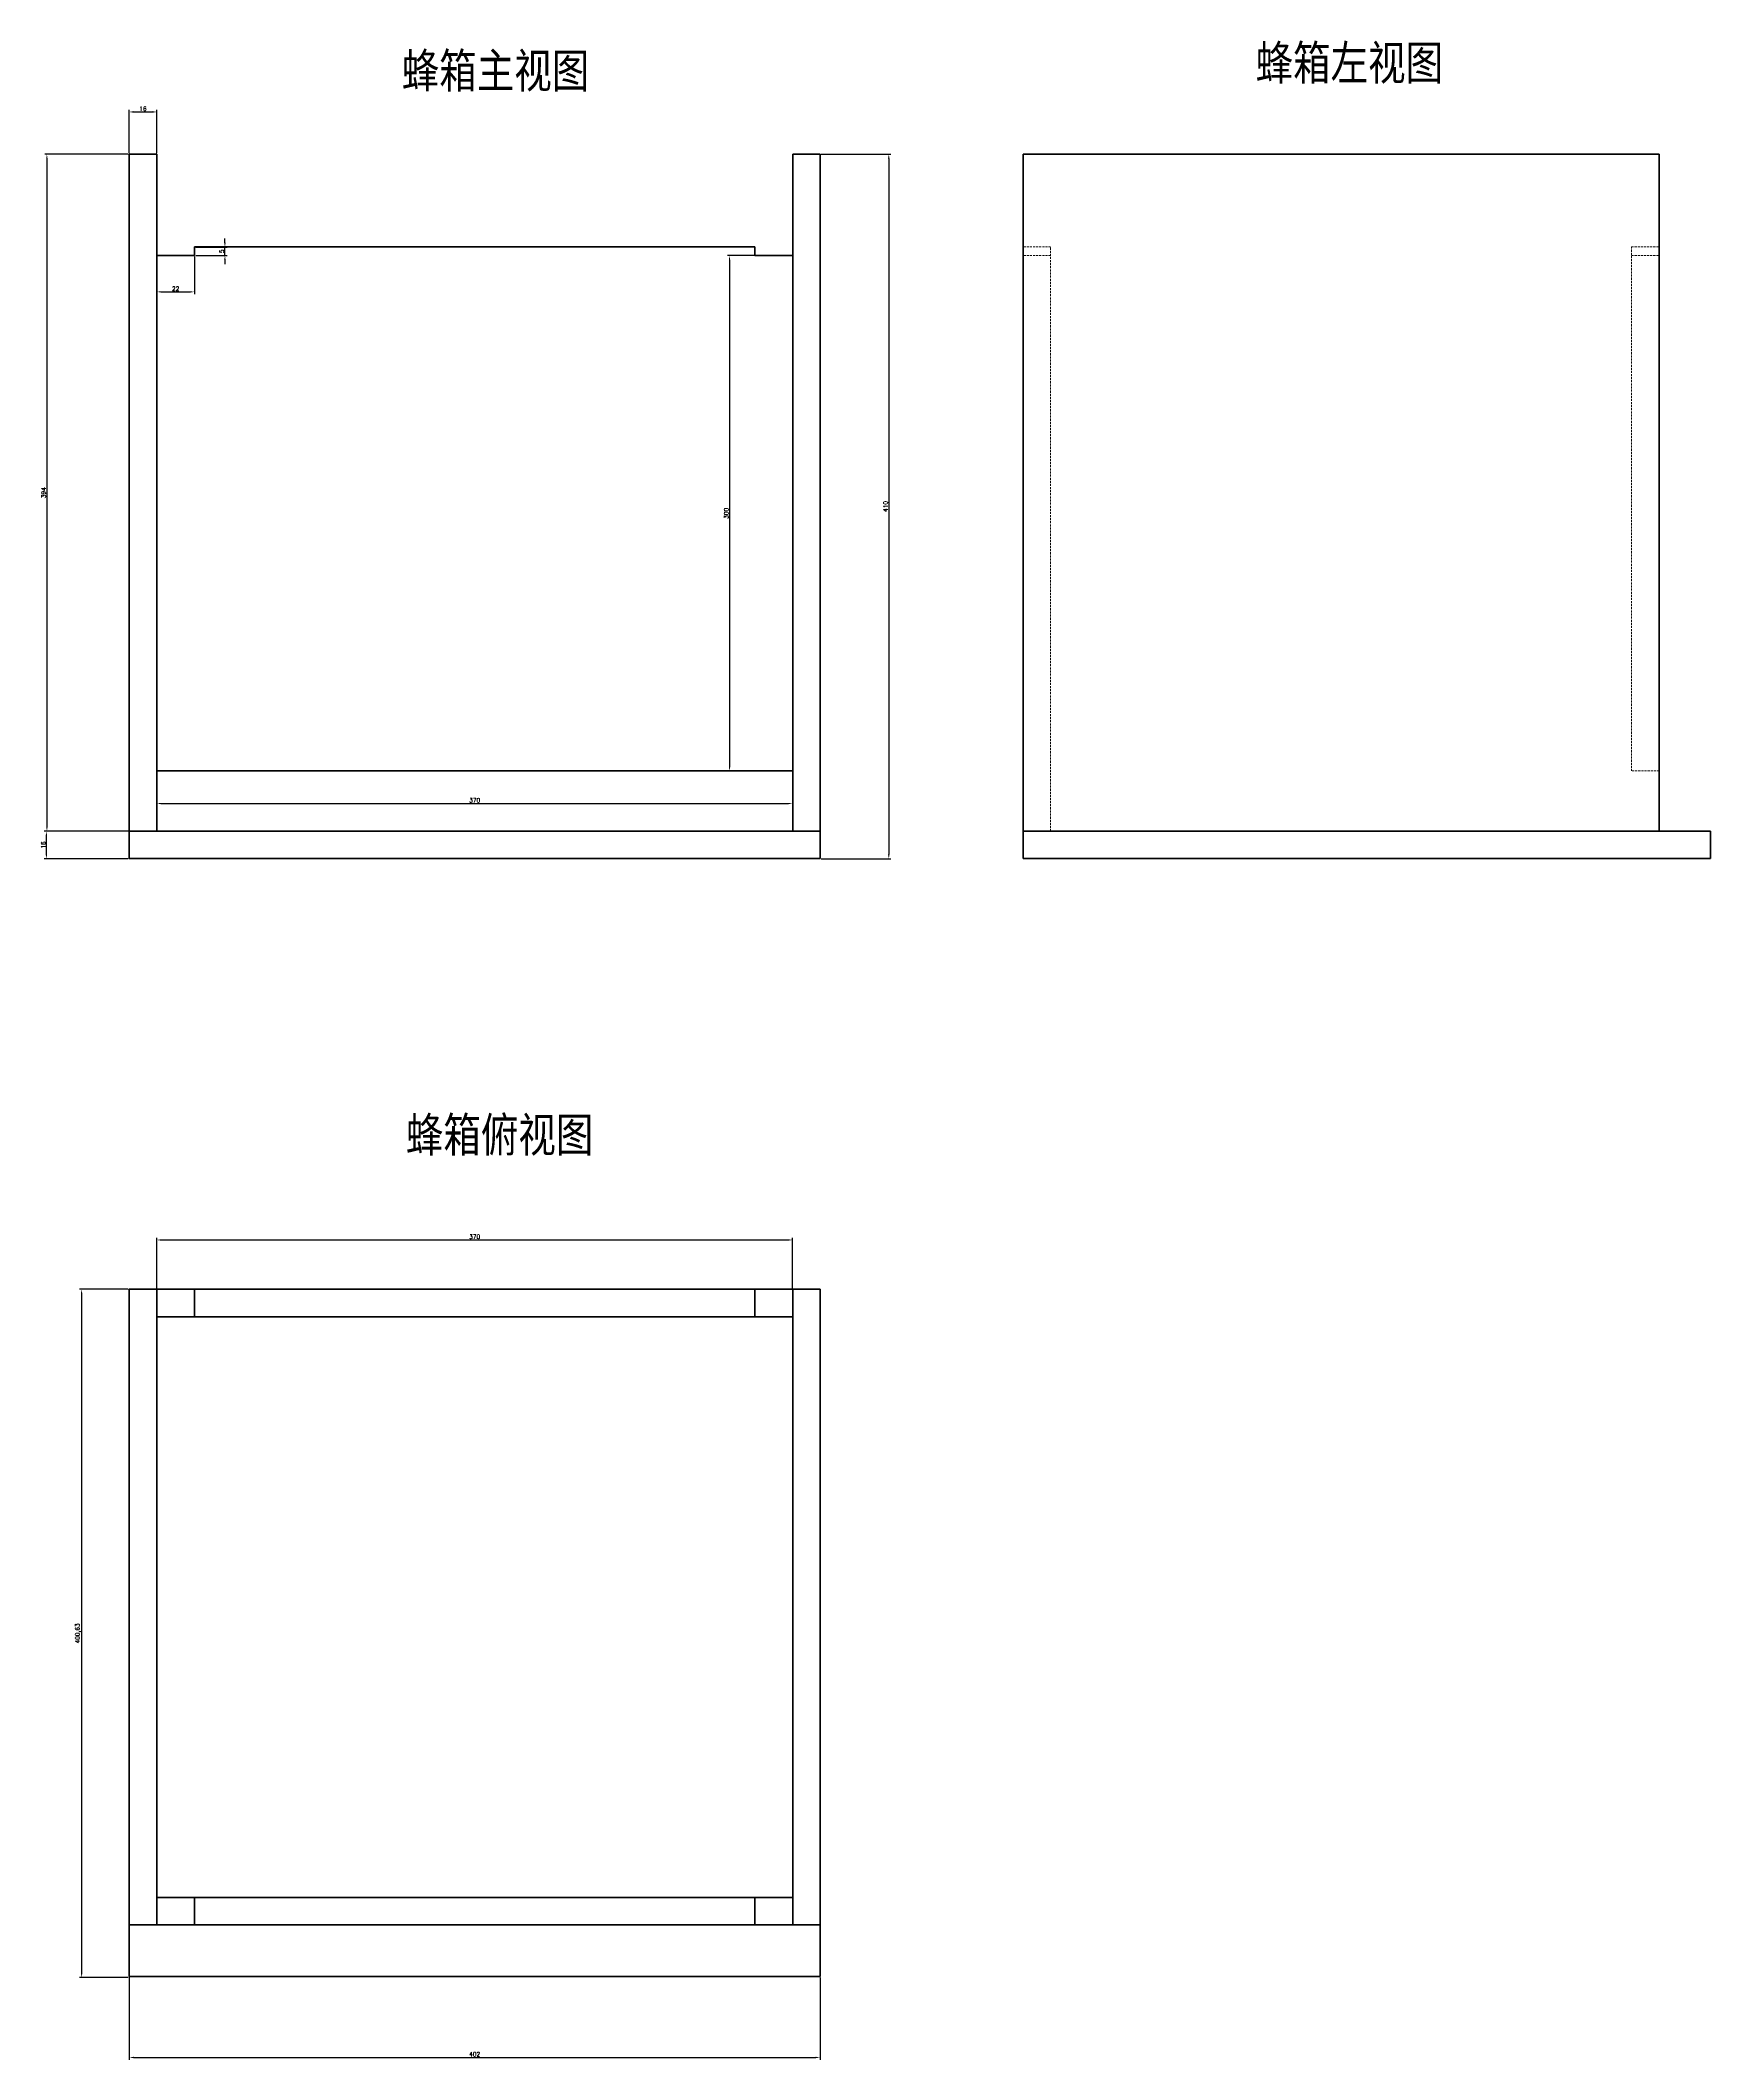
# Model space of a CAD drawing. Header units: millimetres. Extents: x 943 to 1915, y -332 to 843.
import ezdxf

# ---------------------------------------------------------------- set-up
doc = ezdxf.new("R2010")
doc.units = ezdxf.units.MM
doc.header["$LTSCALE"] = 0.38
doc.linetypes.add('HIDDEN2', pattern=[4.7625, 3.175, -1.5875])
doc.layers.add('细实线', color=7, linetype='Continuous', lineweight=20)
doc.styles.get("Standard").update_dxf_attribs({"font": 'txt', "bigfont": 'gbcbig.shx'})
doc.styles.add('工程图中的汉字', font='simfang.ttf', dxfattribs={"width": 0.8})
doc.dimstyles.new('ISO-25', dxfattribs={"dimtxt": 2.5, "dimasz": 2.5, "dimexe": 1.25, "dimexo": 0.625, "dimtad": 1, "dimtxsty": 'Standard', "dimcen": 2.5, "dimadec": 0, "dimazin": 0, "dimtfac": 1, "dimtmove": 0, "dimatfit": 3, "dimfxl": 1, "dimarcsym": 0})

# ---------------------------------------------------------------- blocks, each defined once
blk = doc.blocks.new('*D29')
at = {"layer": 'Defpoints', "color": 0, "lineweight": 50}
for p in [(994.9, 776.8), (947, 382.8), (994.9, 382.8)]:
    blk.add_point(p, dxfattribs=at)
at = {"layer": '细实线', "color": 0, "lineweight": -2}
for p, q in [((994.3, 776.8), (945.7, 776.8)), ((947, 774.3), (947, 385.3)), ((994.3, 382.8), (945.7, 382.8))]:
    blk.add_line(p, q, dxfattribs=at)
at = {"layer": '细实线', "color": 0, "lineweight": 50}
for points in [[(946.6, 774.3), (947.4, 774.3), (947, 776.8)], [(946.6, 385.3), (947.4, 385.3), (947, 382.8)]]:
    blk.add_solid(points, dxfattribs=at)
at = {"layer": '细实线', "color": 0, "lineweight": 20, "insert": (945.1, 579.8), "char_height": 2.5, "attachment_point": 5, "rotation": 90}
blk.add_mtext('394', dxfattribs=at)
blk = doc.blocks.new('*D30')
at = {"layer": 'Defpoints', "color": 0, "lineweight": 50}
for p in [(1010.9, 801.4), (994.9, 776.8), (1010.9, 776.8)]:
    blk.add_point(p, dxfattribs=at)
at = {"layer": '细实线', "color": 0, "lineweight": -2}
for p, q in [((994.9, 777.5), (994.9, 802.7)), ((997.4, 801.4), (1008.4, 801.4)), ((1010.9, 777.5), (1010.9, 802.7))]:
    blk.add_line(p, q, dxfattribs=at)
at = {"layer": '细实线', "color": 0, "lineweight": 50}
for points in [[(997.4, 801.9), (997.4, 801), (994.9, 801.4)], [(1008.4, 801.9), (1008.4, 801), (1010.9, 801.4)]]:
    blk.add_solid(points, dxfattribs=at)
at = {"layer": '细实线', "color": 0, "lineweight": 20, "insert": (1002.9, 803.3), "char_height": 2.5, "attachment_point": 5}
blk.add_mtext('16', dxfattribs=at)
blk = doc.blocks.new('*D31')
at = {"layer": 'Defpoints', "color": 0, "lineweight": 50}
for p in [(1010.9, 717.8), (1032.9, 717.8), (1032.9, 696.7)]:
    blk.add_point(p, dxfattribs=at)
at = {"layer": '细实线', "color": 0, "lineweight": -2}
for p, q in [((1010.9, 717.2), (1010.9, 695.4)), ((1032.9, 717.2), (1032.9, 695.4)), ((1013.4, 696.7), (1030.4, 696.7))]:
    blk.add_line(p, q, dxfattribs=at)
at = {"layer": '细实线', "color": 0, "lineweight": 50}
for points in [[(1013.4, 697.1), (1013.4, 696.3), (1010.9, 696.7)], [(1030.4, 697.1), (1030.4, 696.3), (1032.9, 696.7)]]:
    blk.add_solid(points, dxfattribs=at)
at = {"layer": '细实线', "color": 0, "lineweight": 20, "insert": (1021.9, 698.6), "char_height": 2.5, "attachment_point": 5}
blk.add_mtext('22', dxfattribs=at)
blk = doc.blocks.new('*D32')
at = {"layer": 'Defpoints', "color": 0, "lineweight": 50}
for p in [(1032.9, 722.8), (1032.9, 717.8), (1050.6, 722.8)]:
    blk.add_point(p, dxfattribs=at)
at = {"layer": '细实线', "color": 0, "lineweight": -2}
for p, q in [((1033.6, 722.8), (1051.8, 722.8)), ((1033.6, 717.8), (1051.8, 717.8)), ((1050.6, 725.3), (1050.6, 727.8)), ((1050.6, 717.8), (1050.6, 722.8)), ((1050.6, 715.3), (1050.6, 712.8))]:
    blk.add_line(p, q, dxfattribs=at)
at = {"layer": '细实线', "color": 0, "lineweight": 50}
for points in [[(1050.1, 725.3), (1051, 725.3), (1050.6, 722.8)], [(1050.1, 715.3), (1051, 715.3), (1050.6, 717.8)]]:
    blk.add_solid(points, dxfattribs=at)
at = {"layer": '细实线', "color": 0, "lineweight": 20, "insert": (1048.7, 720.3), "char_height": 2.5, "attachment_point": 5, "rotation": 90}
blk.add_mtext('5', dxfattribs=at)
blk = doc.blocks.new('*D28')
at = {"layer": 'Defpoints', "color": 0, "lineweight": 50}
for p in [(946.7, 382.8), (994.9, 382.8), (994.9, 366.8)]:
    blk.add_point(p, dxfattribs=at)
at = {"layer": '细实线', "color": 0, "lineweight": -2}
for p, q in [((994.3, 382.8), (945.5, 382.8)), ((946.7, 369.3), (946.7, 380.3)), ((994.3, 366.8), (945.5, 366.8))]:
    blk.add_line(p, q, dxfattribs=at)
at = {"layer": '细实线', "color": 0, "lineweight": 50}
for points in [[(946.3, 380.3), (947.1, 380.3), (946.7, 382.8)], [(946.3, 369.3), (947.1, 369.3), (946.7, 366.8)]]:
    blk.add_solid(points, dxfattribs=at)
at = {"layer": '细实线', "color": 0, "lineweight": 20, "insert": (944.9, 374.8), "char_height": 2.5, "attachment_point": 5, "rotation": 90}
blk.add_mtext('16', dxfattribs=at)
blk = doc.blocks.new('*D33')
at = {"layer": 'Defpoints', "color": 0, "lineweight": 50}
for p in [(1396.9, 776.8), (1396.9, 366.8), (1436.9, 366.8)]:
    blk.add_point(p, dxfattribs=at)
at = {"layer": '细实线', "color": 0, "lineweight": -2}
for p, q in [((1397.6, 776.8), (1438.1, 776.8)), ((1436.9, 774.3), (1436.9, 369.3)), ((1397.6, 366.8), (1438.1, 366.8))]:
    blk.add_line(p, q, dxfattribs=at)
at = {"layer": '细实线', "color": 0, "lineweight": 50}
for points in [[(1436.4, 774.3), (1437.3, 774.3), (1436.9, 776.8)], [(1436.4, 369.3), (1437.3, 369.3), (1436.9, 366.8)]]:
    blk.add_solid(points, dxfattribs=at)
at = {"layer": '细实线', "color": 0, "lineweight": 20, "insert": (1435, 571.8), "char_height": 2.5, "attachment_point": 5, "rotation": 90}
blk.add_mtext('410', dxfattribs=at)
blk = doc.blocks.new('*D34')
at = {"layer": 'Defpoints', "color": 0, "lineweight": 50}
for p in [(1010.9, 417.8), (1380.9, 417.8), (1380.9, 398.9)]:
    blk.add_point(p, dxfattribs=at)
at = {"layer": '细实线', "color": 0, "lineweight": -2}
for p, q in [((1010.9, 417.2), (1010.9, 397.7)), ((1380.9, 417.2), (1380.9, 397.7)), ((1013.4, 398.9), (1378.4, 398.9))]:
    blk.add_line(p, q, dxfattribs=at)
at = {"layer": '细实线', "color": 0, "lineweight": 50}
for points in [[(1013.4, 399.3), (1013.4, 398.5), (1010.9, 398.9)], [(1378.4, 399.3), (1378.4, 398.5), (1380.9, 398.9)]]:
    blk.add_solid(points, dxfattribs=at)
at = {"layer": '细实线', "color": 0, "lineweight": 20, "insert": (1195.9, 400.8), "char_height": 2.5, "attachment_point": 5}
blk.add_mtext('370', dxfattribs=at)
blk = doc.blocks.new('*D35')
at = {"layer": 'Defpoints', "color": 0, "lineweight": 50}
for p in [(1380.9, 717.8), (1344.2, 417.8), (1380.9, 417.8)]:
    blk.add_point(p, dxfattribs=at)
at = {"layer": '细实线', "color": 0, "lineweight": -2}
for p, q in [((1380.3, 717.8), (1343, 717.8)), ((1344.2, 715.3), (1344.2, 420.3)), ((1380.3, 417.8), (1343, 417.8))]:
    blk.add_line(p, q, dxfattribs=at)
at = {"layer": '细实线', "color": 0, "lineweight": 50}
for points in [[(1343.8, 715.3), (1344.6, 715.3), (1344.2, 717.8)], [(1343.8, 420.3), (1344.6, 420.3), (1344.2, 417.8)]]:
    blk.add_solid(points, dxfattribs=at)
at = {"layer": '细实线', "color": 0, "lineweight": 20, "insert": (1342.3, 567.8), "char_height": 2.5, "attachment_point": 5, "rotation": 90}
blk.add_mtext('300', dxfattribs=at)
blk = doc.blocks.new('*D36')
at = {"layer": 'Defpoints', "color": 0, "lineweight": 50}
for p in [(994.9, -283.8), (1396.9, -283.8), (1396.9, -330.9)]:
    blk.add_point(p, dxfattribs=at)
at = {"layer": '细实线', "color": 0, "lineweight": -2}
for p, q in [((994.9, -284.4), (994.9, -332.2)), ((1396.9, -284.4), (1396.9, -332.2)), ((997.4, -330.9), (1394.4, -330.9))]:
    blk.add_line(p, q, dxfattribs=at)
at = {"layer": '细实线', "color": 0, "lineweight": 50}
for points in [[(997.4, -330.5), (997.4, -331.3), (994.9, -330.9)], [(1394.4, -330.5), (1394.4, -331.3), (1396.9, -330.9)]]:
    blk.add_solid(points, dxfattribs=at)
at = {"layer": '细实线', "color": 0, "lineweight": 20, "insert": (1195.9, -329), "char_height": 2.5, "attachment_point": 5}
blk.add_mtext('402', dxfattribs=at)
blk = doc.blocks.new('*D37')
at = {"layer": 'Defpoints', "color": 0, "lineweight": 50}
for p in [(994.9, 116.2), (967.2, -284.4), (994.9, -284.4)]:
    blk.add_point(p, dxfattribs=at)
at = {"layer": '细实线', "color": 0, "lineweight": -2}
for p, q in [((994.3, 116.2), (965.9, 116.2)), ((967.2, 113.7), (967.2, -281.9)), ((994.3, -284.4), (965.9, -284.4))]:
    blk.add_line(p, q, dxfattribs=at)
at = {"layer": '细实线', "color": 0, "lineweight": 50}
for points in [[(966.8, 113.7), (967.6, 113.7), (967.2, 116.2)], [(966.8, -281.9), (967.6, -281.9), (967.2, -284.4)]]:
    blk.add_solid(points, dxfattribs=at)
at = {"layer": '细实线', "color": 0, "lineweight": 20, "insert": (965.1, -84.1), "char_height": 2.5, "attachment_point": 5, "rotation": 90}
blk.add_mtext('400,63', dxfattribs=at)
blk = doc.blocks.new('*D38')
at = {"layer": 'Defpoints', "color": 0, "lineweight": 50}
for p in [(1380.9, 144.9), (1010.9, 116.2), (1380.9, 116.2)]:
    blk.add_point(p, dxfattribs=at)
at = {"layer": '细实线', "color": 0, "lineweight": -2}
for p, q in [((1010.9, 116.9), (1010.9, 146.2)), ((1013.4, 144.9), (1378.4, 144.9)), ((1380.9, 116.9), (1380.9, 146.2))]:
    blk.add_line(p, q, dxfattribs=at)
at = {"layer": '细实线', "color": 0, "lineweight": 50}
for points in [[(1013.4, 145.3), (1013.4, 144.5), (1010.9, 144.9)], [(1378.4, 145.3), (1378.4, 144.5), (1380.9, 144.9)]]:
    blk.add_solid(points, dxfattribs=at)
at = {"layer": '细实线', "color": 0, "lineweight": 20, "insert": (1195.9, 146.8), "char_height": 2.5, "attachment_point": 5}
blk.add_mtext('370', dxfattribs=at)

msp = doc.modelspace()

# ---------------------------------------------------------------- linework, layer by layer
at = {"layer": '细实线', "lineweight": 50}
for p, q in [((994.942, 366.845), (994.942, 776.845)), ((994.942, 776.845), (1010.942, 776.845)), ((1010.942, 776.845), (1010.942, 382.845)), ((1396.942, 776.845), (1380.942, 776.845)), ((1380.942, 382.845), (1380.942, 776.845)), ((1396.942, 366.845), (1396.942, 776.845)), ((1515.041, 776.845), (1885.041, 776.845)), ((1515.041, 366.845), (1515.041, 776.845)), ((1885.041, 776.845), (1885.041, 382.845)), ((1010.942, 717.845), (1032.942, 717.845)), ((1032.942, 722.845), (1358.942, 722.845)), ((1032.942, 717.845), (1032.942, 722.845)), ((1358.942, 717.845), (1358.942, 722.845)), ((1380.942, 717.845), (1358.942, 717.845)), ((1010.942, 417.845), (1380.942, 417.845)), ((994.942, 382.845), (1396.942, 382.845)), ((1515.041, 382.845), (1915.041, 382.845)), ((1915.041, 382.845), (1915.041, 366.845)), ((994.942, 366.845), (1396.942, 366.845)), ((1915.041, 366.845), (1515.041, 366.845)), ((994.942, 116.234), (994.942, -283.766)), ((1396.942, 116.234), (994.942, 116.234)), ((1010.942, 116.234), (1010.942, -253.766)), ((1032.942, 116.234), (1032.942, 100.234)), ((1358.942, 116.234), (1358.942, 100.234)), ((1380.942, 116.234), (1380.942, -253.766)), ((1396.942, -283.766), (1396.942, 116.234)), ((1010.942, 100.234), (1380.942, 100.234)), ((1010.942, -237.766), (1380.942, -237.766)), ((1032.942, -253.766), (1032.942, -237.766)), ((1358.942, -253.766), (1358.942, -237.766)), ((994.942, -253.766), (1396.942, -253.766)), ((994.942, -283.766), (1396.942, -283.766))]:
    msp.add_line(p, q, dxfattribs=at)
at = {"layer": '细实线', "linetype": 'HIDDEN2', "lineweight": 20}
for p, q in [((1531.041, 722.845), (1515.041, 722.845)), ((1531.041, 717.845), (1515.041, 717.845)), ((1531.041, 382.845), (1531.041, 722.845)), ((1869.041, 417.845), (1869.041, 722.845)), ((1869.041, 722.845), (1885.041, 722.845)), ((1869.041, 717.845), (1885.041, 717.845)), ((1885.041, 417.845), (1869.041, 417.845))]:
    msp.add_line(p, q, dxfattribs=at)

# ---------------------------------------------------------------- texts
at = {"layer": '细实线', "lineweight": 20, "char_height": 20, "attachment_point": 1, "style": '工程图中的汉字'}
for s, width, gutter_width, heights, insert in [('蜂箱主视图', 123.44558, 37.048, [33.642], (1153.456, 835.463)), ('蜂箱左视图', 224.22699, 27.735, [0], (1650.277, 840.052)), ('蜂箱俯视图', 136.10573, 27.735, [0], (1155.839, 216.13))]:
    msp.add_mtext_dynamic_manual_height_columns(s, width=width, gutter_width=gutter_width, heights=heights, dxfattribs=dict(at, insert=insert))

# ---------------------------------------------------------------- dimensions: what is measured, and where the dimension line sits
at = {"layer": '细实线', "lineweight": 20}
for base, p1, p2, picture, middle in [((1010.942, 801.444), (994.942, 776.845), (1010.942, 776.845), '*D30', (1002.942, 803.319)), ((1032.942, 696.676), (1010.942, 717.845), (1032.942, 717.845), '*D31', (1021.942, 698.551)), ((1380.942, 398.928), (1010.942, 417.845), (1380.942, 417.845), '*D34', (1195.942, 400.803)), ((1380.942, 144.9), (1010.942, 116.234), (1380.942, 116.234), '*D38', (1195.942, 146.775)), ((1396.942, -330.907), (994.942, -283.766), (1396.942, -283.766), '*D36', (1195.942, -329.032))]:
    dim = msp.add_linear_dim(base=base, p1=p1, p2=p2, dimstyle='ISO-25', dxfattribs=at)
    dim.commit()
    dim.dimension.update_dxf_attribs({"geometry": picture, "text_midpoint": middle})
for base, p1, p2, picture, middle in [((946.969, 382.845), (994.942, 776.845), (994.942, 382.845), '*D29', (945.094, 579.845)), ((1436.851, 366.845), (1396.942, 776.845), (1396.942, 366.845), '*D33', (1434.976, 571.845)), ((1050.556, 722.845), (1032.942, 717.845), (1032.942, 722.845), '*D32', (1048.681, 720.345)), ((1344.215, 417.845), (1380.942, 717.845), (1380.942, 417.845), '*D35', (1342.34, 567.845)), ((946.726, 382.845), (994.942, 366.845), (994.942, 382.845), '*D28', (944.851, 374.845)), ((967.183010831, -284.391091122), (994.942048189, 116.233908878), (994.942048189, -284.391091122), '*D37', (965.099677498, -84.078591122))]:
    dim = msp.add_linear_dim(base=base, p1=p1, p2=p2, angle=90, dimstyle='ISO-25', dxfattribs=at)
    dim.commit()
    dim.dimension.update_dxf_attribs({"geometry": picture, "text_midpoint": middle})

doc.saveas('drawing.dxf')
